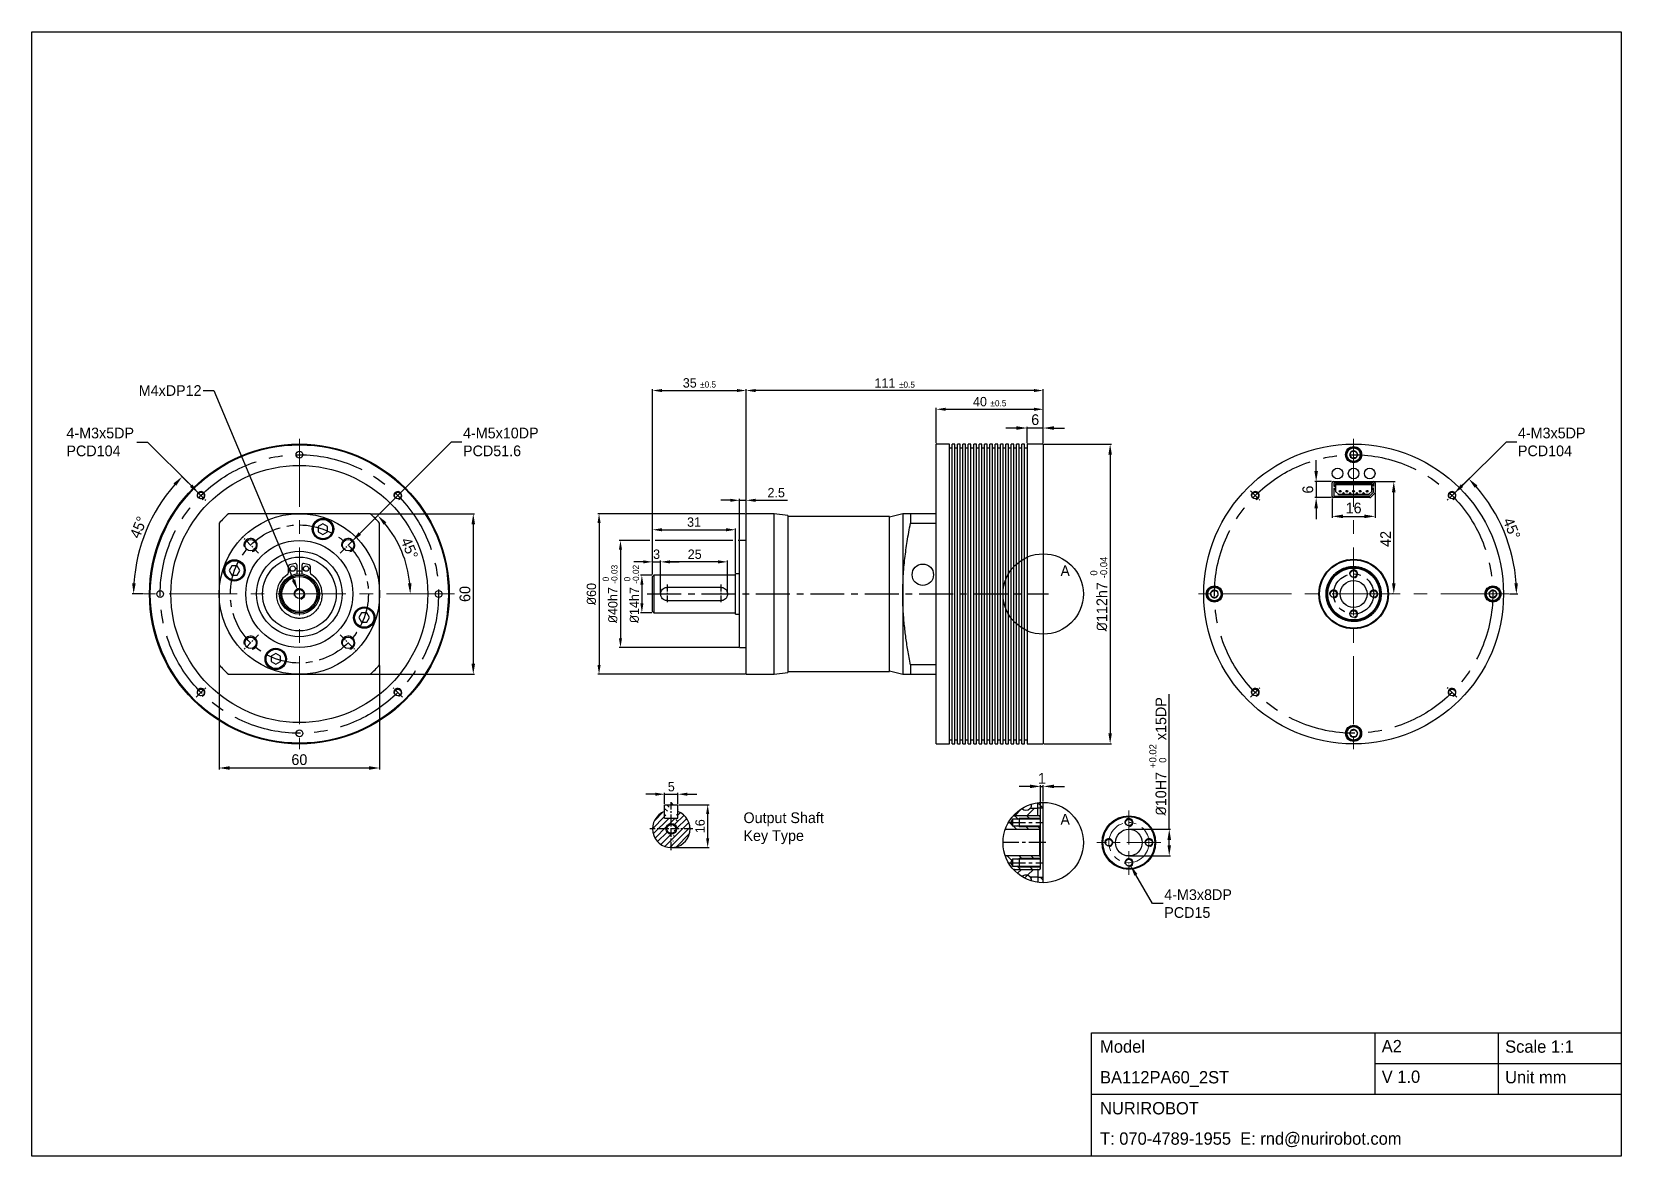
# Model space of a CAD drawing. Header units: millimetres. Extents: x 0 to 594, y 0 to 420.
import ezdxf

# ---------------------------------------------------------------- set-up
doc = ezdxf.new("R2010")
doc.units = ezdxf.units.MM
doc.header["$PDSIZE"] = -1
doc.linetypes.add('CENTERX2', pattern=[20.32, 12.7, -2.54, 2.54, -2.54])
doc.layers.add('외형선', color=7, linetype='Continuous', lineweight=25)
for name, color, linetype in [('중심선', 1, 'CENTERX2'), ('치수', 3, 'Continuous'), ('치수선', 3, 'Continuous')]:
    doc.layers.add(name, color=color, linetype=linetype)
doc.styles.add('누리로봇 문자스타일_20230829', font='GOTHIC.TTF')
doc.dimstyles.new('A2기본 치수스타일', dxfattribs={"dimtxt": 4, "dimasz": 4, "dimexe": 0.5, "dimexo": 0.3, "dimgap": 1, "dimtad": 1, "dimtoh": 1, "dimdec": 1, "dimzin": 12, "dimdsep": 46, "dimtxsty": '누리로봇 문자스타일_20230829', "dimcen": 0.09, "dimclrd": 3, "dimclre": 3, "dimclrt": 3, "dimadec": 0, "dimazin": 3, "dimtm": 1e-09, "dimtfac": 1, "dimtdec": 1, "dimtofl": 0, "dimtmove": 0, "dimatfit": 3, "dimfxl": 1, "dimfrac": 2, "dimarcsym": 0})
doc.dimstyles.new('A3기본 치수스타일', dxfattribs={"dimtxt": 4, "dimasz": 4, "dimexe": 0.5, "dimexo": 0.3, "dimgap": 1, "dimtad": 1, "dimtoh": 1, "dimdec": 1, "dimzin": 12, "dimdsep": 46, "dimtxsty": '누리로봇 문자스타일_20230829', "dimcen": 0.09, "dimclrd": 3, "dimclre": 3, "dimclrt": 3, "dimadec": 0, "dimazin": 3, "dimtm": 1e-09, "dimtfac": 1, "dimtdec": 1, "dimtofl": 0, "dimtmove": 0, "dimatfit": 3, "dimfxl": 1, "dimfrac": 2, "dimarcsym": 0})
doc.dimstyles.new('A3지시선 치수스타일', dxfattribs={"dimtxt": 4, "dimasz": 4, "dimexe": 0.5, "dimexo": 0.3, "dimgap": 0.396875, "dimtad": 0, "dimtih": 1, "dimtoh": 1, "dimdec": 1, "dimzin": 12, "dimdsep": 46, "dimtxsty": '누리로봇 문자스타일_20230829', "dimcen": 0.09, "dimclrd": 3, "dimclre": 3, "dimclrt": 3, "dimadec": 0, "dimazin": 3, "dimtm": 1e-09, "dimtfac": 1, "dimtdec": 1, "dimtofl": 0, "dimtmove": 0, "dimatfit": 3, "dimfxl": 1, "dimfrac": 2, "dimarcsym": 0})
doc.dimstyles.new('A3치수선 초과 치수스타일', dxfattribs={"dimtxt": 4, "dimasz": 4, "dimexe": 0.5, "dimexo": 0.3, "dimgap": 1, "dimtad": 1, "dimdec": 1, "dimzin": 12, "dimdsep": 46, "dimtxsty": '누리로봇 문자스타일_20230829', "dimcen": 0.09, "dimclrd": 3, "dimclre": 3, "dimclrt": 3, "dimadec": 0, "dimazin": 3, "dimtm": 1e-09, "dimtfac": 1, "dimtdec": 1, "dimtofl": 0, "dimtmove": 0, "dimatfit": 3, "dimfxl": 1, "dimfrac": 2, "dimarcsym": 0})

msp = doc.modelspace()

# ---------------------------------------------------------------- texts
at = {"color": 3, "ltscale": 0.5, "char_height": 4, "width": 33.3852, "attachment_point": 1, "style": '누리로봇 문자스타일_20230829'}
for insert in [(384.45, 220.7), (384.45, 127.83)]:
    msp.add_mtext('{\\fGulim|b0|i0|c129|p50;A}', dxfattribs=dict(at, insert=insert))
at = {"color": 3, "ltscale": 0.5, "insert": (265.97, 122.49), "char_height": 4, "attachment_point": 4, "style": '누리로봇 문자스타일_20230829'}
msp.add_mtext_dynamic_manual_height_columns('Output Shaft\\PKey Type', width=96.9919, gutter_width=7.94, heights=[21.82], dxfattribs=at)
at = {"lineweight": -3, "attachment_point": 1, "style": '누리로봇 문자스타일_20230829'}
for s, insert, char_height, width in [('Model', (399.25, 43.26), 4.603, 15.1906), ('A2', (504.5, 43.42), 4.603, 36.7069), ('{\\fCentury Gothic|b0|i0|c0|p34;Scale 1:1}', (550.62, 43.25), 4.6032, 75.5303), ('BA112PA60_2ST', (399.23, 31.8), 4.6032, 56.4459), ('V 1.0', (504.5, 31.99), 4.603, 36.7069), ('Unit mm', (550.62, 31.82), 4.603, 75.5303), ('NURIROBOT', (399.23, 20.22), 4.603, 57.1107), ('T: 070-4789-1955  E: rnd@nurirobot.com', (399.24, 8.89), 4.6032, 180.3472)]:
    msp.add_mtext(s, dxfattribs=dict(at, insert=insert, char_height=char_height, width=width))

# ---------------------------------------------------------------- blocks, each defined once
blk = doc.blocks.new('*U31')
at = {"layer": '중심선', "ltscale": 0.2}
blk.add_line((-2.97, -2.97), (2.97, 2.97), dxfattribs=at)
blk = doc.blocks.new('*U32')
at = {"color": 0, "linetype": 'ByBlock', "lineweight": -2}
for p, rotation in [((91.31, 234.98), 90.00000000000001), ((91.31, 198.49), 180), ((127.79, 198.49), 270.0000000000001)]:
    blk.add_blockref('*U31', p, dxfattribs=dict(at, rotation=rotation))
blk.add_blockref('*U31', (127.79, 234.98), dxfattribs=at)
blk = doc.blocks.new('*U33')
at = {"layer": '중심선', "ltscale": 0.3}
blk.add_line((1.77, 1.77), (-1.77, -1.77), dxfattribs=at)
blk = doc.blocks.new('*U34')
at = {"color": 0, "linetype": 'ByBlock', "lineweight": -2}
for p, rotation in [((81.04, 205.96), 90.00000000000001), ((81.04, 132.42), 180), ((154.58, 132.42), 270)]:
    blk.add_blockref('*U33', p, dxfattribs=dict(at, rotation=rotation))
blk.add_blockref('*U33', (154.58, 205.96), dxfattribs=at)
blk = doc.blocks.new('*D35')
at = {"color": 3}
for p, q in [((61.25, 248.75), (55.83, 254.17)), ((41.7, 210), (37.54, 210))]:
    blk.add_line(p, q, dxfattribs=at)
blk.add_arc((100, 210), 61.96, 138.69949, 176.30051, dxfattribs=at)
for points in [[(52.97, 251.35), (53.94, 250.44), (56.19, 253.81)], [(38.83, 213.98), (37.5, 214.02), (38.04, 210)]]:
    blk.add_solid(points, dxfattribs=at)
at = {"layer": 'Defpoints', "color": 0}
for p in [(61.46, 248.54), (65, 245), (46.34, 240.98), (42, 210), (158, 210)]:
    blk.add_point(p, dxfattribs=at)
at = {"color": 3, "insert": (39.89, 234.9), "char_height": 4, "attachment_point": 5, "rotation": 67.5, "style": '누리로봇 문자스타일_20230829'}
blk.add_mtext('45°', dxfattribs=at)
blk = doc.blocks.new('*D36')
at = {"layer": 'Defpoints', "color": 0}
for p in [(62.35, 247.65), (64.11, 245.89)]:
    blk.add_point(p, dxfattribs=at)
at = {"layer": '치수선', "color": 3, "lineweight": -2}
for p, q in [((39.23, 266.77), (43.23, 266.77)), ((43.23, 266.77), (59.52, 250.48))]:
    blk.add_line(p, q, dxfattribs=at)
at = {"layer": '치수선', "color": 3}
blk.add_solid([(59.99, 250.95), (59.05, 250.01), (62.35, 247.65)], dxfattribs=at)
at = {"layer": '치수선', "color": 3, "insert": (12.95, 266.77), "char_height": 4, "attachment_point": 4, "style": '누리로봇 문자스타일_20230829'}
blk.add_mtext('4-M3x5DP\\PPCD104', dxfattribs=at)
blk = doc.blocks.new('*D37')
at = {"layer": 'Defpoints', "color": 0}
for p in [(267, 286), (378, 266), (267, 240)]:
    blk.add_point(p, dxfattribs=at)
at = {"layer": '치수', "color": 3, "lineweight": -2}
for p, q in [((267, 240.3), (267, 286.5)), ((374.5, 286), (270.5, 286)), ((378, 266.3), (378, 286.5))]:
    blk.add_line(p, q, dxfattribs=at)
at = {"layer": '치수', "color": 3}
for points in [[(270.5, 286.58), (270.5, 285.42), (267, 286)], [(374.5, 286.58), (374.5, 285.42), (378, 286)]]:
    blk.add_solid(points, dxfattribs=at)
at = {"layer": '치수', "color": 3, "insert": (322.5, 288.78), "char_height": 3.5, "attachment_point": 5, "style": '누리로봇 문자스타일_20230829'}
blk.add_mtext('111 {\\H0.66x;%%P0.5}', dxfattribs=at)
blk = doc.blocks.new('*D38')
at = {"layer": 'Defpoints', "color": 0}
for p in [(267, 286), (267, 240), (232, 217)]:
    blk.add_point(p, dxfattribs=at)
at = {"layer": '치수', "color": 3, "lineweight": -2}
for p, q in [((232, 217.3), (232, 286.5)), ((235.5, 286), (263.5, 286)), ((267, 240.3), (267, 286.5))]:
    blk.add_line(p, q, dxfattribs=at)
at = {"layer": '치수', "color": 3}
for points in [[(235.5, 286.58), (235.5, 285.42), (232, 286)], [(263.5, 286.58), (263.5, 285.42), (267, 286)]]:
    blk.add_solid(points, dxfattribs=at)
at = {"layer": '치수', "color": 3, "insert": (249.5, 288.84), "char_height": 3.5, "attachment_point": 5, "style": '누리로봇 문자스타일_20230829'}
blk.add_mtext('35 {\\H0.65x;%%P0.5}', dxfattribs=at)
blk = doc.blocks.new('*D40')
at = {"layer": 'Defpoints', "color": 0}
for p in [(378, 266), (378, 154), (403, 154)]:
    blk.add_point(p, dxfattribs=at)
at = {"layer": '치수선', "color": 3, "lineweight": -2}
for p, q in [((378.3, 266), (403.5, 266)), ((403, 262), (403, 158)), ((378.3, 154), (403.5, 154))]:
    blk.add_line(p, q, dxfattribs=at)
at = {"layer": '치수선', "color": 3}
for points in [[(402.33, 262), (403.67, 262), (403, 266)], [(402.33, 158), (403.67, 158), (403, 154)]]:
    blk.add_solid(points, dxfattribs=at)
at = {"layer": '치수선', "color": 3, "insert": (398.74, 210), "char_height": 4, "attachment_point": 5, "rotation": 90, "style": '누리로봇 문자스타일_20230829'}
blk.add_mtext('{\\fISOCPEUR|b0|i0|c0|p34;%%C}112h7 {\\H0.66x;\\S 0^ -0.04;}', dxfattribs=at)
blk = doc.blocks.new('*D39')
at = {"layer": 'Defpoints', "color": 0}
for p in [(372, 272), (372, 266), (378, 266)]:
    blk.add_point(p, dxfattribs=at)
at = {"layer": '치수선', "color": 3, "lineweight": -2}
for p, q in [((368, 272), (364, 272)), ((372, 266.3), (372, 272.5)), ((378, 272), (372, 272)), ((378, 266.3), (378, 272.5)), ((382, 272), (386, 272))]:
    blk.add_line(p, q, dxfattribs=at)
at = {"layer": '치수선', "color": 3}
for points in [[(368, 272.67), (368, 271.33), (372, 272)], [(382, 272.67), (382, 271.33), (378, 272)]]:
    blk.add_solid(points, dxfattribs=at)
at = {"layer": '치수선', "color": 3, "insert": (375, 275.1), "char_height": 4, "attachment_point": 5, "style": '누리로봇 문자스타일_20230829'}
blk.add_mtext('6', dxfattribs=at)
blk = doc.blocks.new('*D45')
at = {"layer": 'Defpoints', "color": 0}
for p in [(501.5, 252), (509, 252), (509, 210)]:
    blk.add_point(p, dxfattribs=at)
at = {"layer": '치수선', "color": 3, "lineweight": -2}
for p, q in [((501.8, 252), (509.5, 252)), ((509, 214), (509, 248)), ((508.7, 210), (508.5, 210))]:
    blk.add_line(p, q, dxfattribs=at)
at = {"layer": '치수선', "color": 3}
for points in [[(508.33, 248), (509.67, 248), (509, 252)], [(508.33, 214), (509.67, 214), (509, 210)]]:
    blk.add_solid(points, dxfattribs=at)
at = {"layer": '치수선', "color": 3, "insert": (505.95, 230.58), "char_height": 4, "attachment_point": 5, "rotation": 90, "style": '누리로봇 문자스타일_20230829'}
blk.add_mtext('42', dxfattribs=at)
blk = doc.blocks.new('*D46')
at = {"layer": 'Defpoints', "color": 0}
for p in [(486, 252), (480, 246), (486, 246)]:
    blk.add_point(p, dxfattribs=at)
at = {"layer": '치수선', "color": 3, "lineweight": -2}
for p, q in [((480, 256), (480, 260)), ((485.7, 252), (479.5, 252)), ((480, 252), (480, 246)), ((485.7, 246), (479.5, 246)), ((480, 242), (480, 238))]:
    blk.add_line(p, q, dxfattribs=at)
at = {"layer": '치수선', "color": 3}
for points in [[(479.33, 256), (480.67, 256), (480, 252)], [(479.33, 242), (480.67, 242), (480, 246)]]:
    blk.add_solid(points, dxfattribs=at)
at = {"layer": '치수선', "color": 3, "insert": (476.9, 249), "char_height": 4, "attachment_point": 5, "rotation": 90, "style": '누리로봇 문자스타일_20230829'}
blk.add_mtext('6', dxfattribs=at)
blk = doc.blocks.new('*D47')
at = {"layer": 'Defpoints', "color": 0}
for p in [(486, 246), (502, 248), (502, 239)]:
    blk.add_point(p, dxfattribs=at)
at = {"layer": '치수선', "color": 3, "lineweight": -2}
for p, q in [((486, 245.7), (486, 238.5)), ((502, 247.7), (502, 238.5)), ((490, 239), (498, 239))]:
    blk.add_line(p, q, dxfattribs=at)
at = {"layer": '치수선', "color": 3}
for points in [[(490, 239.67), (490, 238.33), (486, 239)], [(498, 239.67), (498, 238.33), (502, 239)]]:
    blk.add_solid(points, dxfattribs=at)
at = {"layer": '치수선', "color": 3, "insert": (494, 242.1), "char_height": 4, "attachment_point": 5, "style": '누리로봇 문자스타일_20230829'}
blk.add_mtext('16', dxfattribs=at)
blk = doc.blocks.new('*U41')
at = {"layer": '외형선'}
for radius in [3, 2.75, 2.5]:
    blk.add_circle((0, 0), radius, dxfattribs=at)
for start, end in [(129.25691, 189.25691), (69.25691, 129.25691), (9.25691, 69.25691), (309.25691, 9.25691), (189.25691, 249.25691), (249.25691, 309.25691)]:
    blk.add_arc((0, 0), 1.44, start, end, dxfattribs=at)
for points, knots in [([(-1.42, -0.23), (-1.33, 0.01), (-1.16, 0.46), (-0.99, 0.91), (-0.91, 1.12)], [0, 0, 0, 0, 0.534624, 1, 1, 1, 1]), ([(-0.91, 1.12), (-0.66, 1.16), (-0.18, 1.24), (0.29, 1.31), (0.51, 1.35)], [0, 0, 0, 0, 0.534625, 1, 1, 1, 1]), ([(0.51, 1.35), (0.62, 1.22), (0.88, 0.89), (1.2, 0.51), (1.39, 0.28), (1.42, 0.23)], [0, 0, 0, 0, 0.366241, 0.87108, 1, 1, 1, 1]), ([(1.42, 0.23), (1.33, -0.01), (1.16, -0.46), (0.99, -0.91), (0.91, -1.12)], [0, 0, 0, 0, 0.534624, 1, 1, 1, 1]), ([(-0.51, -1.35), (-0.55, -1.3), (-0.74, -1.07), (-1.05, -0.69), (-1.31, -0.37), (-1.42, -0.23)], [0, 0, 0, 0, 0.12892, 0.633759, 1, 1, 1, 1]), ([(0.91, -1.12), (0.66, -1.16), (0.18, -1.24), (-0.29, -1.31), (-0.51, -1.35)], [0, 0, 0, 0, 0.534625, 1, 1, 1, 1])]:
    blk.add_open_spline(points, degree=3, knots=knots, dxfattribs=at)
blk = doc.blocks.new('*U42')
at = {"color": 0, "linetype": 'ByBlock', "lineweight": -2}
blk.add_blockref('*U41', (364.89, 221.24), dxfattribs=at)
for p, rotation in [((312.84, 169.19), 90), ((416.94, 169.19), 270), ((364.89, 117.14), 180)]:
    blk.add_blockref('*U41', p, dxfattribs=dict(at, rotation=rotation))
blk = doc.blocks.new('*U43')
at = {"layer": '중심선', "ltscale": 0.3}
blk.add_line((1.77, 1.77), (-1.77, -1.77), dxfattribs=at)
blk = doc.blocks.new('*U44')
at = {"color": 0, "linetype": 'ByBlock', "lineweight": -2}
for p, rotation in [((81.04, 205.96), 90.00000000000001), ((81.04, 132.42), 180), ((154.58, 132.42), 270)]:
    blk.add_blockref('*U43', p, dxfattribs=dict(at, rotation=rotation))
blk.add_blockref('*U43', (154.58, 205.96), dxfattribs=at)
blk = doc.blocks.new('*D48')
at = {"layer": 'Defpoints', "color": 0}
for p in [(529.88, 245.89), (531.66, 247.65)]:
    blk.add_point(p, dxfattribs=at)
at = {"layer": '치수선', "color": 3, "lineweight": -2}
for p, q in [((551.01, 266.77), (534.5, 250.46)), ((555.01, 266.77), (551.01, 266.77)), ((530.68, 246.77), (530.86, 246.77)), ((530.77, 246.68), (530.77, 246.86))]:
    blk.add_line(p, q, dxfattribs=at)
at = {"layer": '치수선', "color": 3}
blk.add_solid([(534.04, 250.93), (534.97, 249.99), (531.66, 247.65)], dxfattribs=at)
at = {"layer": '치수선', "color": 3, "insert": (555.4, 266.77), "char_height": 4, "attachment_point": 4, "style": '누리로봇 문자스타일_20230829'}
blk.add_mtext('4-M3x5DP\\PPCD104', dxfattribs=at)
blk = doc.blocks.new('*D49')
at = {"color": 3}
for p, q in [((532.75, 248.75), (537.38, 253.38)), ((552.3, 210), (555.35, 210))]:
    blk.add_line(p, q, dxfattribs=at)
blk.add_arc((494, 210), 60.85, 3.76677, 41.23323, dxfattribs=at)
for points in [[(539.28, 249.65), (540.25, 250.57), (537.03, 253.03)], [(555.39, 214.02), (554.06, 213.98), (554.85, 210)]]:
    blk.add_solid(points, dxfattribs=at)
at = {"layer": 'Defpoints', "color": 0}
for p in [(529, 245), (532.54, 248.54), (552.78, 225.75), (436, 210), (552, 210)]:
    blk.add_point(p, dxfattribs=at)
at = {"color": 3, "insert": (553.09, 234.47), "char_height": 4, "attachment_point": 5, "rotation": 292.5, "style": '누리로봇 문자스타일_20230829'}
blk.add_mtext('45°', dxfattribs=at)
blk = doc.blocks.new('*D50')
at = {"layer": 'Defpoints', "color": 0}
for p in [(70, 183.54), (130, 183.54), (70, 145)]:
    blk.add_point(p, dxfattribs=at)
at = {"layer": '치수', "color": 3, "lineweight": -2}
for p, q in [((70, 183.24), (70, 144.5)), ((130, 183.24), (130, 144.5)), ((126, 145), (74, 145))]:
    blk.add_line(p, q, dxfattribs=at)
at = {"layer": '치수', "color": 3}
for points in [[(74, 145.67), (74, 144.33), (70, 145)], [(126, 145.67), (126, 144.33), (130, 145)]]:
    blk.add_solid(points, dxfattribs=at)
at = {"layer": '치수', "color": 3, "insert": (100, 148.1), "char_height": 4, "attachment_point": 5, "style": '누리로봇 문자스타일_20230829'}
blk.add_mtext('60', dxfattribs=at)
blk = doc.blocks.new('*D51')
at = {"layer": 'Defpoints', "color": 0}
for p in [(126.46, 240), (126.46, 180), (165, 180)]:
    blk.add_point(p, dxfattribs=at)
at = {"layer": '치수', "color": 3, "lineweight": -2}
for p, q in [((126.76, 240), (165.5, 240)), ((165, 236), (165, 184)), ((126.76, 180), (165.5, 180))]:
    blk.add_line(p, q, dxfattribs=at)
at = {"layer": '치수', "color": 3}
for points in [[(164.33, 236), (165.67, 236), (165, 240)], [(164.33, 184), (165.67, 184), (165, 180)]]:
    blk.add_solid(points, dxfattribs=at)
at = {"layer": '치수', "color": 3, "insert": (161.9, 210), "char_height": 4, "attachment_point": 5, "rotation": 90, "style": '누리로봇 문자스타일_20230829'}
blk.add_mtext('60', dxfattribs=at)
blk = doc.blocks.new('*D52')
at = {"layer": 'Defpoints', "color": 0}
for p in [(378, 279), (338, 266), (378, 266)]:
    blk.add_point(p, dxfattribs=at)
at = {"layer": '치수', "color": 3, "lineweight": -2}
for p, q in [((338, 266.3), (338, 279.5)), ((378, 266.3), (378, 279.5)), ((341.5, 279), (374.5, 279))]:
    blk.add_line(p, q, dxfattribs=at)
at = {"layer": '치수', "color": 3}
for points in [[(341.5, 279.58), (341.5, 278.42), (338, 279)], [(374.5, 279.58), (374.5, 278.42), (378, 279)]]:
    blk.add_solid(points, dxfattribs=at)
at = {"layer": '치수', "color": 3, "insert": (358, 281.84), "char_height": 3.5, "attachment_point": 5, "style": '누리로봇 문자스타일_20230829'}
blk.add_mtext('40 {\\H0.66x;%%P0.5}', dxfattribs=at)
blk = doc.blocks.new('*D53')
at = {"layer": 'Defpoints', "color": 0}
for p in [(378, 138.14), (378, 132.14), (377, 126.84)]:
    blk.add_point(p, dxfattribs=at)
at = {"layer": '치수선', "color": 3, "lineweight": -2}
for p, q in [((373, 138.14), (369, 138.14)), ((377, 127.14), (377, 138.64)), ((377, 138.14), (378, 138.14)), ((378, 132.44), (378, 138.64)), ((382, 138.14), (386, 138.14))]:
    blk.add_line(p, q, dxfattribs=at)
at = {"layer": '치수선', "color": 3}
for points in [[(373, 138.8), (373, 137.47), (377, 138.14)], [(382, 138.8), (382, 137.47), (378, 138.14)]]:
    blk.add_solid(points, dxfattribs=at)
at = {"layer": '치수선', "color": 3, "insert": (377.5, 141.14), "char_height": 4, "attachment_point": 5, "style": '누리로봇 문자스타일_20230829'}
blk.add_mtext('1', dxfattribs=at)
blk = doc.blocks.new('*D56')
at = {"layer": 'Defpoints', "color": 0}
for p in [(116.76, 226.76), (119.73, 229.73)]:
    blk.add_point(p, dxfattribs=at)
at = {"layer": '치수선', "color": 3, "lineweight": -2}
for p, q in [((156.77, 266.77), (122.56, 232.56)), ((160.77, 266.77), (156.77, 266.77))]:
    blk.add_line(p, q, dxfattribs=at)
at = {"layer": '치수선', "color": 3}
blk.add_solid([(122.09, 233.03), (123.03, 232.09), (119.73, 229.73)], dxfattribs=at)
at = {"layer": '치수선', "color": 3, "insert": (161.17, 266.77), "char_height": 4, "attachment_point": 4, "style": '누리로봇 문자스타일_20230829'}
blk.add_mtext('4-M5x10DP\\PPCD51.6', dxfattribs=at)
blk = doc.blocks.new('*D57')
at = {"layer": 'Defpoints', "color": 0}
for p in [(99.36, 211.52), (100.64, 208.48)]:
    blk.add_point(p, dxfattribs=at)
at = {"layer": '치수선', "color": 3, "lineweight": -2}
for p, q in [((64.09, 286), (68.09, 286)), ((68.09, 286), (97.81, 215.21))]:
    blk.add_line(p, q, dxfattribs=at)
at = {"layer": '치수선', "color": 3}
blk.add_solid([(98.43, 215.47), (97.2, 214.95), (99.36, 211.52)], dxfattribs=at)
at = {"layer": '치수선', "color": 3, "insert": (51.7, 286), "char_height": 4, "attachment_point": 5, "style": '누리로봇 문자스타일_20230829'}
blk.add_mtext('M4xDP12', dxfattribs=at)
blk = doc.blocks.new('*D58')
at = {"layer": 'Defpoints', "color": 0}
for p in [(236.5, 131.27), (241.5, 135.21), (241.5, 131.27)]:
    blk.add_point(p, dxfattribs=at)
at = {"layer": '치수선', "color": 3, "lineweight": -2}
for p, q in [((233, 135.21), (229.5, 135.21)), ((236.5, 131.57), (236.5, 135.71)), ((236.5, 135.21), (241.5, 135.21)), ((241.5, 131.57), (241.5, 135.71)), ((245, 135.21), (248.5, 135.21))]:
    blk.add_line(p, q, dxfattribs=at)
at = {"layer": '치수선', "color": 3}
for points in [[(233, 135.8), (233, 134.63), (236.5, 135.21)], [(245, 135.8), (245, 134.63), (241.5, 135.21)]]:
    blk.add_solid(points, dxfattribs=at)
at = {"layer": '치수선', "color": 3, "insert": (239, 138.01), "char_height": 3.5, "attachment_point": 5, "style": '누리로봇 문자스타일_20230829'}
blk.add_mtext('5', dxfattribs=at)
blk = doc.blocks.new('*D59')
at = {"layer": 'Defpoints', "color": 0}
for p in [(241.5, 131.27), (252.59, 131.27), (239, 115.27)]:
    blk.add_point(p, dxfattribs=at)
at = {"layer": '치수선', "color": 3, "lineweight": -2}
for p, q in [((241.8, 131.27), (253.09, 131.27)), ((252.59, 118.77), (252.59, 127.77)), ((239.3, 115.27), (253.09, 115.27))]:
    blk.add_line(p, q, dxfattribs=at)
at = {"layer": '치수선', "color": 3}
for points in [[(252, 127.77), (253.17, 127.77), (252.59, 131.27)], [(252, 118.77), (253.17, 118.77), (252.59, 115.27)]]:
    blk.add_solid(points, dxfattribs=at)
at = {"layer": '치수선', "color": 3, "insert": (249.75, 123.27), "char_height": 3.5, "attachment_point": 5, "rotation": 90, "style": '누리로봇 문자스타일_20230829'}
blk.add_mtext('16', dxfattribs=at)
blk = doc.blocks.new('*D62')
at = {"layer": 'Defpoints', "color": 0}
for p in [(232, 217), (228, 203), (232, 203)]:
    blk.add_point(p, dxfattribs=at)
at = {"layer": '치수선', "color": 3, "lineweight": -2}
for p, q in [((231.7, 217), (227.5, 217)), ((228, 213.5), (228, 206.5)), ((231.7, 203), (227.5, 203))]:
    blk.add_line(p, q, dxfattribs=at)
at = {"layer": '치수선', "color": 3}
for points in [[(227.42, 213.5), (228.58, 213.5), (228, 217)], [(227.42, 206.5), (228.58, 206.5), (228, 203)]]:
    blk.add_solid(points, dxfattribs=at)
at = {"layer": '치수선', "color": 3, "insert": (224.14, 210), "char_height": 3.5, "attachment_point": 5, "rotation": 90, "style": '누리로봇 문자스타일_20230829'}
blk.add_mtext('{\\fISOCPEUR|b0|i0|c0|p34;%%C}14h7 {\\H0.66x;\\S 0^ -0.02;}', dxfattribs=at)
blk = doc.blocks.new('*D63')
at = {"layer": 'Defpoints', "color": 0}
for p in [(264.5, 230), (220, 190), (264.5, 190)]:
    blk.add_point(p, dxfattribs=at)
at = {"layer": '치수선', "color": 3, "lineweight": -2}
for p, q in [((231, 230), (219.5, 230)), ((220, 226.5), (220, 193.5)), ((262, 230), (233, 230)), ((264.2, 230), (264, 230)), ((264.2, 190), (219.5, 190))]:
    blk.add_line(p, q, dxfattribs=at)
at = {"layer": '치수선', "color": 3}
for points in [[(219.42, 226.5), (220.58, 226.5), (220, 230)], [(219.42, 193.5), (220.58, 193.5), (220, 190)]]:
    blk.add_solid(points, dxfattribs=at)
at = {"layer": '치수선', "color": 3, "insert": (216.14, 210), "char_height": 3.5, "attachment_point": 5, "rotation": 90, "style": '누리로봇 문자스타일_20230829'}
blk.add_mtext('{\\fISOCPEUR|b0|i0|c0|p34;%%C}40h7 {\\H0.66x;\\S 0^ -0.03;}', dxfattribs=at)
blk = doc.blocks.new('*D64')
at = {"layer": 'Defpoints', "color": 0}
for p in [(267, 240), (212, 180), (267, 180)]:
    blk.add_point(p, dxfattribs=at)
at = {"layer": '치수선', "color": 3, "lineweight": -2}
for p, q in [((266.7, 240), (211.5, 240)), ((212, 236.5), (212, 183.5)), ((266.7, 180), (211.5, 180))]:
    blk.add_line(p, q, dxfattribs=at)
at = {"layer": '치수선', "color": 3}
for points in [[(211.42, 236.5), (212.58, 236.5), (212, 240)], [(211.42, 183.5), (212.58, 183.5), (212, 180)]]:
    blk.add_solid(points, dxfattribs=at)
at = {"layer": '치수선', "color": 3, "insert": (209.16, 210), "char_height": 3.5, "attachment_point": 5, "rotation": 90, "style": '누리로봇 문자스타일_20230829'}
blk.add_mtext('{\\fISOCPEUR|b0|i0|c0|p34;%%C}60', dxfattribs=at)
blk = doc.blocks.new('*D60')
at = {"layer": 'Defpoints', "color": 0}
for p in [(235, 222), (235, 210), (260, 210)]:
    blk.add_point(p, dxfattribs=at)
at = {"layer": '치수', "color": 3, "lineweight": -2}
for p, q in [((235, 210.3), (235, 222.5)), ((256.5, 222), (238.5, 222)), ((260, 210.3), (260, 222.5))]:
    blk.add_line(p, q, dxfattribs=at)
at = {"layer": '치수', "color": 3}
for points in [[(238.5, 222.58), (238.5, 221.42), (235, 222)], [(256.5, 222.58), (256.5, 221.42), (260, 222)]]:
    blk.add_solid(points, dxfattribs=at)
at = {"layer": '치수', "color": 3, "insert": (247.75, 224.84), "char_height": 3.5, "attachment_point": 5, "style": '누리로봇 문자스타일_20230829'}
blk.add_mtext('25', dxfattribs=at)
blk = doc.blocks.new('*D65')
at = {"layer": 'Defpoints', "color": 0}
for p in [(263, 234), (232, 217), (263, 217.5)]:
    blk.add_point(p, dxfattribs=at)
at = {"layer": '치수', "color": 3, "lineweight": -2}
for p, q in [((232, 217.3), (232, 234.5)), ((235.5, 234), (259.5, 234)), ((263, 217.8), (263, 234.5))]:
    blk.add_line(p, q, dxfattribs=at)
at = {"layer": '치수', "color": 3}
for points in [[(235.5, 234.58), (235.5, 233.42), (232, 234)], [(259.5, 234.58), (259.5, 233.42), (263, 234)]]:
    blk.add_solid(points, dxfattribs=at)
at = {"layer": '치수', "color": 3, "insert": (247.5, 236.84), "char_height": 3.5, "attachment_point": 5, "style": '누리로봇 문자스타일_20230829'}
blk.add_mtext('31', dxfattribs=at)
blk = doc.blocks.new('*D61')
at = {"layer": 'Defpoints', "color": 0}
for p in [(232, 221), (235, 222), (235, 210)]:
    blk.add_point(p, dxfattribs=at)
at = {"layer": '치수', "color": 3, "lineweight": -2}
for p, q in [((228.5, 222), (225, 222)), ((232, 221.3), (232, 222.5)), ((232, 222), (235, 222)), ((235, 210.3), (235, 222.5)), ((238.5, 222), (242, 222))]:
    blk.add_line(p, q, dxfattribs=at)
at = {"layer": '치수', "color": 3}
for points in [[(228.5, 222.58), (228.5, 221.42), (232, 222)], [(238.5, 222.58), (238.5, 221.42), (235, 222)]]:
    blk.add_solid(points, dxfattribs=at)
at = {"layer": '치수', "color": 3, "insert": (233.5, 224.84), "char_height": 3.5, "attachment_point": 5, "style": '누리로봇 문자스타일_20230829'}
blk.add_mtext('3', dxfattribs=at)
blk = doc.blocks.new('*D66')
at = {"layer": 'Defpoints', "color": 0}
for p in [(410, 122.14), (410, 112.14), (425.09, 112.14)]:
    blk.add_point(p, dxfattribs=at)
at = {"layer": '치수선', "color": 3, "lineweight": -2}
for p, q in [((425.09, 122.14), (425.09, 172.59)), ((410.3, 122.14), (425.59, 122.14)), ((425.09, 116.14), (425.09, 118.14)), ((410.3, 112.14), (425.59, 112.14))]:
    blk.add_line(p, q, dxfattribs=at)
at = {"layer": '치수선', "color": 3}
for points in [[(424.43, 118.14), (425.76, 118.14), (425.09, 122.14)], [(424.43, 116.14), (425.76, 116.14), (425.09, 112.14)]]:
    blk.add_solid(points, dxfattribs=at)
at = {"layer": '치수선', "color": 3, "insert": (420.83, 149.36), "char_height": 4, "attachment_point": 5, "rotation": 90, "style": '누리로봇 문자스타일_20230829'}
blk.add_mtext('{\\fISOCPEUR|b0|i0|c0|p34;%%C}10H7 {\\H0.66x;\\S+0.02^   0;} x15DP', dxfattribs=at)
blk = doc.blocks.new('*D67')
at = {"layer": 'Defpoints', "color": 0}
for p in [(409.37, 110.72), (410.62, 108.56)]:
    blk.add_point(p, dxfattribs=at)
at = {"layer": '치수선', "color": 3, "lineweight": -2}
for p, q in [((409.91, 109.64), (410.09, 109.64)), ((410, 109.55), (410, 109.73)), ((418.84, 94.33), (412.62, 105.09)), ((422.84, 94.33), (418.84, 94.33))]:
    blk.add_line(p, q, dxfattribs=at)
at = {"layer": '치수선', "color": 3}
blk.add_solid([(413.2, 105.42), (412.05, 104.76), (410.62, 108.56)], dxfattribs=at)
at = {"layer": '치수선', "color": 3, "insert": (423.23, 94.33), "char_height": 4, "attachment_point": 4, "style": '누리로봇 문자스타일_20230829'}
blk.add_mtext('4-M3x8DP\\PPCD15', dxfattribs=at)
blk = doc.blocks.new('*D68')
at = {"color": 3}
blk.add_line((121.43, 231.43), (129.66, 239.66), dxfattribs=at)
blk.add_arc((100, 210), 41.45, 5.53138, 39.46862, dxfattribs=at)
for points in [[(131.5, 235.9), (132.49, 236.8), (129.31, 239.31)], [(141.92, 214.03), (140.59, 213.96), (141.45, 210)]]:
    blk.add_solid(points, dxfattribs=at)
at = {"layer": 'Defpoints', "color": 0}
for p in [(121.21, 231.21), (115.27, 225.27), (140.04, 220.73), (42, 210), (158, 210)]:
    blk.add_point(p, dxfattribs=at)
at = {"color": 3, "insert": (141.16, 227.05), "char_height": 4, "attachment_point": 5, "rotation": 292.5, "style": '누리로봇 문자스타일_20230829'}
blk.add_mtext('45°', dxfattribs=at)
blk = doc.blocks.new('*D72')
at = {"layer": 'Defpoints', "color": 0}
for p in [(267, 245), (267, 240), (264.5, 230)]:
    blk.add_point(p, dxfattribs=at)
at = {"layer": '치수', "color": 3, "lineweight": -2}
for p, q in [((261, 245), (257.5, 245)), ((264.5, 230.3), (264.5, 245.5)), ((264.5, 245), (267, 245)), ((267, 240.3), (267, 245.5)), ((270.5, 245), (282.39, 245))]:
    blk.add_line(p, q, dxfattribs=at)
at = {"layer": '치수', "color": 3}
for points in [[(261, 245.58), (261, 244.42), (264.5, 245)], [(270.5, 245.58), (270.5, 244.42), (267, 245)]]:
    blk.add_solid(points, dxfattribs=at)
at = {"layer": '치수', "color": 3, "insert": (278.2, 247.84), "char_height": 3.5, "attachment_point": 5, "style": '누리로봇 문자스타일_20230829'}
blk.add_mtext('2.5', dxfattribs=at)

# ---------------------------------------------------------------- dimensions: what is measured, and where the dimension line sits
for base, line1, line2, picture, middle in [((46.34, 240.98), ((158, 210), (42, 210)), ((61.46, 248.54), (65, 245)), '*D35', (39.89, 234.9)), ((552.78, 225.75), ((532.54, 248.54), (529, 245)), ((552, 210), (436, 210)), '*D49', (553.09, 234.47)), ((140.04, 220.73), ((115.27, 225.27), (121.21, 231.21)), ((158, 210), (42, 210)), '*D68', (141.16, 227.05))]:
    dim = msp.add_angular_dim_2l(base=base, line1=line1, line2=line2, dimstyle='A3기본 치수스타일', override={"dimdec": 0, "dimadec": 0, "dimazin": 3})
    dim.commit()
    dim.dimension.update_dxf_attribs({"geometry": picture, "text_midpoint": middle})
at = {"layer": '치수'}
for base, p1, p2, text, dimstyle, picture, middle in [((267, 286), (232, 217), (267, 240), '<> {\\H0.65x;%%P0.5}', 'A3기본 치수스타일', '*D38', (249.5, 288.84)), ((267, 286), (378, 266), (267, 240), '<> {\\H0.66x;%%P0.5}', 'A2기본 치수스타일', '*D37', (322.5, 288.78)), ((378, 279), (338, 266), (378, 266), '<> {\\H0.66x;%%P0.5}', 'A2기본 치수스타일', '*D52', (358, 281.84))]:
    dim = msp.add_linear_dim(base=base, p1=p1, p2=p2, text=text, dimstyle=dimstyle, override={"dimtxt": 3.5, "dimasz": 3.5}, dxfattribs=at)
    dim.commit()
    dim.dimension.update_dxf_attribs({"geometry": picture, "text_midpoint": middle})
for base, p1, p2, override, picture, middle in [((267, 245), (264.5, 230), (267, 240), {"dimtxt": 3.5, "dimasz": 3.5, "dimtofl": 1}, '*D72', (278.2, 247.84)), ((263, 234), (232, 217), (263, 217.5), {"dimtxt": 3.5, "dimasz": 3.5}, '*D65', (247.5, 236.84))]:
    dim = msp.add_linear_dim(base=base, p1=p1, p2=p2, dimstyle='A3기본 치수스타일', override=override, dxfattribs=at)
    dim.commit()
    dim.dimension.update_dxf_attribs({"geometry": picture, "text_midpoint": middle})
dim = msp.add_linear_dim(base=(165, 180), p1=(126.46, 240), p2=(126.46, 180), angle=90, dimstyle='A2기본 치수스타일', override={"dimtxt": 4, "dimasz": 4}, dxfattribs=at)
dim.commit()
dim.dimension.update_dxf_attribs({"geometry": '*D51', "text_midpoint": (165, 210), "dimtype": 160})
for base, p1, p2, dimstyle, override, picture, middle in [((235, 222), (232, 221), (235, 210), 'A3기본 치수스타일', {"dimtxt": 3.5, "dimasz": 3.5, "dimtofl": 1}, '*D61', (233.5, 222)), ((235, 222), (260, 210), (235, 210), 'A3기본 치수스타일', {"dimtxt": 3.5, "dimasz": 3.5, "dimtofl": 1}, '*D60', (247.75, 222)), ((70, 145), (130, 183.54), (70, 183.54), 'A2기본 치수스타일', {"dimtxt": 4, "dimasz": 4}, '*D50', (100, 145))]:
    dim = msp.add_linear_dim(base=base, p1=p1, p2=p2, dimstyle=dimstyle, override=override, dxfattribs=at)
    dim.commit()
    dim.dimension.update_dxf_attribs({"geometry": picture, "text_midpoint": middle, "dimtype": 160})
at = {"layer": '치수선'}
for p1, p2, text, picture, middle in [((100.64, 208.48), (99.36, 211.52), 'M4xDP12', '*D57', (51.7, 286)), ((64.11, 245.89), (62.35, 247.65), '4-M3x5DP\\PPCD104', '*D36', (25.89, 266.77)), ((116.76, 226.76), (119.73, 229.73), '4-M5x10DP\\PPCD51.6', '*D56', (175.65, 266.77))]:
    dim = msp.add_diameter_dim_2p(p1=p1, p2=p2, text=text, dimstyle='A3지시선 치수스타일', override={"dimcen": 0}, dxfattribs=at)
    dim.commit()
    dim.dimension.update_dxf_attribs({"geometry": picture, "text_midpoint": middle, "dimtype": 163})
for base, p1, p2, dimstyle, override, picture, middle in [((372, 272), (378, 266), (372, 266), 'A2기본 치수스타일', {"dimtofl": 1}, '*D39', (375, 275.1)), ((241.5, 135.21), (236.5, 131.27), (241.5, 131.27), 'A3기본 치수스타일', {"dimtxt": 3.5, "dimasz": 3.5, "dimtofl": 1}, '*D58', (239, 138.01))]:
    dim = msp.add_linear_dim(base=base, p1=p1, p2=p2, dimstyle=dimstyle, override=override, dxfattribs=at)
    dim.commit()
    dim.dimension.update_dxf_attribs({"geometry": picture, "text_midpoint": middle})
for p1, p2, text, picture, middle in [((529.88, 245.89), (531.66, 247.65), '4-M3x5DP\\PPCD104', '*D48', (568.35, 266.77)), ((409.37, 110.72), (410.62, 108.56), '4-M3x8DP\\PPCD15', '*D67', (436.18, 94.33))]:
    dim = msp.add_diameter_dim_2p(p1=p1, p2=p2, text=text, dimstyle='A3지시선 치수스타일', dxfattribs=at)
    dim.commit()
    dim.dimension.update_dxf_attribs({"geometry": picture, "text_midpoint": middle, "dimtype": 163})
for base, p1, p2, text, dimstyle, picture, middle in [((403, 154), (378, 266), (378, 154), '{\\fISOCPEUR|b0|i0|c0|p34;%%C}<>h7 {\\H0.66x;\\S 0^ -0.04;}', 'A2기본 치수스타일', '*D40', (403, 210)), ((425.09, 112.14), (410, 122.14), (410, 112.14), '{\\fISOCPEUR|b0|i0|c0|p34;%%C}<>H7 {\\H0.66x;\\S+0.02^   0;} x15DP', 'A3치수선 초과 치수스타일', '*D66', (425.09, 149.36))]:
    dim = msp.add_linear_dim(base=base, p1=p1, p2=p2, angle=90, text=text, dimstyle=dimstyle, dxfattribs=at)
    dim.commit()
    dim.dimension.update_dxf_attribs({"geometry": picture, "text_midpoint": middle, "dimtype": 160})
for base, p1, p2, dimstyle, override, picture, middle in [((480, 246), (486, 252), (486, 246), 'A3기본 치수스타일', {"dimtxt": 4, "dimasz": 4, "dimtofl": 1}, '*D46', (480, 249)), ((509, 252), (509, 210), (501.5, 252), 'A3기본 치수스타일', {"dimtxt": 4, "dimasz": 4}, '*D45', (509, 230.58)), ((252.59, 131.27), (239, 115.27), (241.5, 131.27), 'A3치수선 초과 치수스타일', {"dimtxt": 3.5, "dimasz": 3.5, "dimtofl": 1}, '*D59', (252.59, 123.27))]:
    dim = msp.add_linear_dim(base=base, p1=p1, p2=p2, angle=90, dimstyle=dimstyle, override=override, dxfattribs=at)
    dim.commit()
    dim.dimension.update_dxf_attribs({"geometry": picture, "text_midpoint": middle, "dimtype": 160})
for base, p1, p2, override, picture, middle in [((502, 239), (486, 246), (502, 248), {"dimtxt": 4, "dimasz": 4}, '*D47', (494, 239)), ((378, 138.14), (377, 126.84), (378, 132.14), {"dimtxt": 4, "dimasz": 4, "dimtofl": 1}, '*D53', (377.5, 138.14))]:
    dim = msp.add_linear_dim(base=base, p1=p1, p2=p2, dimstyle='A3기본 치수스타일', override=override, dxfattribs=at)
    dim.commit()
    dim.dimension.update_dxf_attribs({"geometry": picture, "text_midpoint": middle, "dimtype": 160})
for base, p1, p2, text, picture, middle in [((212, 180), (267, 240), (267, 180), '{\\fISOCPEUR|b0|i0|c0|p34;%%C}<>', '*D64', (209.16, 210)), ((220, 190), (264.5, 230), (264.5, 190), '{\\fISOCPEUR|b0|i0|c0|p34;%%C}<>h7 {\\H0.66x;\\S 0^ -0.03;}', '*D63', (216.14, 210))]:
    dim = msp.add_linear_dim(base=base, p1=p1, p2=p2, angle=90, text=text, dimstyle='A3기본 치수스타일', override={"dimtxt": 3.5, "dimasz": 3.5, "dimtmove": 0}, dxfattribs=at)
    dim.commit()
    dim.dimension.update_dxf_attribs({"geometry": picture, "text_midpoint": middle})
dim = msp.add_linear_dim(base=(228, 203), p1=(232, 217), p2=(232, 203), angle=90, text='{\\fISOCPEUR|b0|i0|c0|p34;%%C}<>h7 {\\H0.66x;\\S 0^ -0.02;}', dimstyle='A3치수선 초과 치수스타일', override={"dimtxt": 3.5, "dimasz": 3.5}, dxfattribs=at)
dim.commit()
dim.dimension.update_dxf_attribs({"geometry": '*D62', "text_midpoint": (228, 210), "dimtype": 160})

# ---------------------------------------------------------------- hatches: boundary and pattern name
h = msp.add_hatch()
h.set_pattern_fill('ANSI31', color=256, scale=0.5, angle=90)
h.set_pattern_definition([(135, (82, 44.1771), (-1.122532, -1.122532), [])])
edge = h.paths.add_edge_path()
edge.add_line((236.5, 131.27), (241.5, 131.27))
edge.add_line((239, 114.27), (239, 132.27))
edge.add_line((236.5, 126.27), (241.5, 126.27))
edge.add_line((241.5, 126.27), (241.5, 131.27))
edge = h.paths.add_edge_path()
edge.add_line((236.5, 131.27), (241.5, 131.27))
edge.add_line((236.5, 126.27), (236.5, 131.27))
edge.add_line((236.5, 126.27), (241.5, 126.27))
edge.add_line((239, 114.27), (239, 132.27))
h = msp.add_hatch()
h.set_pattern_fill('ANSI31', color=256, scale=0.5)
h.set_pattern_definition([(45, (82, 44.1771), (-1.122532, 1.122532), [])])
h.paths.add_polyline_path([(241.5, 128.8), (241.5, 126.27), (239, 126.27), (239, 124.27, -0.414214), (241, 122.27), (246, 122.27, 0.310868)])
h.paths.add_polyline_path([(239, 126.27), (236.5, 126.27), (236.5, 128.8, 0.310868), (232, 122.27), (237, 122.27, -0.414214), (239, 124.27)])
h.paths.add_polyline_path([(239, 120.27, -0.414214), (237, 122.27), (232, 122.27, 0.414214), (239, 115.27)])
h.paths.add_polyline_path([(246, 122.27), (241, 122.27, -0.414214), (239, 120.27), (239, 115.27, 0.414214)])

# ---------------------------------------------------------------- linework, layer by layer
for p, q in [((0, 210), (0, 210)), ((236.5, 126.27), (236.5, 131.27)), ((236.5, 131.27), (241.5, 131.27)), ((241.5, 126.27), (241.5, 131.27)), ((236.5, 126.27), (241.5, 126.27))]:
    msp.add_line(p, q)
at = {"color": 7, "linetype": 'Continuous', "lineweight": 25}
for p, q in [((376, 127.44), (376, 132)), ((378, 102.14), (378, 132.14)), ((366.9, 127.14), (366.9, 127.23)), ((376.7, 127.14), (366.9, 127.14)), ((377, 126.14), (369, 126.14)), ((376, 129.89), (373.01, 129.89)), ((376, 130.14), (378, 130.14)), ((377, 126.84), (376.7, 127.14)), ((377, 107.44), (377, 126.84)), ((363.86, 122.14), (376.7, 122.14)), ((369, 123.14), (377, 123.14)), ((376.7, 122.14), (377, 122.44)), ((376.7, 112.14), (376.7, 122.14)), ((376.7, 112.14), (363.86, 112.14)), ((366.9, 107.14), (376.7, 107.14)), ((366.9, 107.05), (366.9, 107.14)), ((377, 111.14), (369, 111.14)), ((369, 108.14), (377, 108.14)), ((377, 111.84), (376.7, 112.14)), ((376.7, 107.14), (377, 107.44)), ((373.01, 104.39), (376, 104.39)), ((376, 106.84), (376, 102.27)), ((378, 104.14), (376, 104.14))]:
    msp.add_line(p, q, dxfattribs=at)
at = {"color": 4, "linetype": 'Continuous', "lineweight": 18}
for p, q in [((377.91, 130.14), (376.04, 132.01)), ((366.2, 123.88), (365.17, 124.91)), ((367.37, 127.14), (370.06, 129.82)), ((368.69, 125.89), (367.44, 127.14)), ((371.86, 127.14), (374.61, 129.89)), ((373.18, 125.89), (371.93, 127.14)), ((377, 126.56), (376.42, 127.14)), ((367.95, 122.14), (366.7, 123.39)), ((372.44, 122.14), (371.19, 123.39)), ((376.81, 122.25), (375.68, 123.39)), ((366.21, 110.4), (364.48, 112.14)), ((369.48, 107.14), (368.23, 108.39)), ((368.34, 105.66), (369.82, 107.14)), ((370.22, 110.89), (368.97, 112.14)), ((372.1, 104.93), (374.31, 107.14)), ((373.97, 107.14), (372.72, 108.39)), ((374.71, 110.89), (373.46, 112.14)), ((371.03, 103.86), (372.1, 104.93)), ((378, 103.1), (376.97, 104.14))]:
    msp.add_line(p, q, dxfattribs=at)
at = {"lineweight": -3}
msp.add_line((501.94, 46.03), (501.94, 23.17), dxfattribs=at)
at = {"lineweight": -3, "ltscale": 3}
for p, q in [((547.97, 46.03), (547.97, 23.17)), ((501.94, 34.68), (594, 34.68)), ((501.94, 34.68), (594, 34.68)), ((396, 23.17), (594, 23.17)), ((396, 23.17), (594, 23.17))]:
    msp.add_line(p, q, dxfattribs=at)
msp.add_lwpolyline([(0, 420), (594, 420), (594, 0), (0, 0)], close=True)
at = {"color": 7, "linetype": 'Continuous', "lineweight": 25}
for points in [[(377, 125.89), (366.5, 125.89), (365.75, 124.64), (366.5, 123.39)], [(366.5, 125.89), (366.5, 123.39), (377, 123.39)], [(377, 110.89), (366.5, 110.89), (365.75, 109.64), (366.5, 108.39)], [(366.5, 110.89), (366.5, 108.39), (377, 108.39)]]:
    msp.add_lwpolyline(points, dxfattribs=at)
for points in [[(368.44, 125.89), (369, 126.14), (369, 123.14), (368.44, 123.39)], [(368.44, 110.89), (369, 111.14), (369, 108.14), (368.44, 108.39)]]:
    msp.add_lwpolyline(points)
at = {"lineweight": -3, "ltscale": 3}
msp.add_lwpolyline([(396, 0), (396, 46.03), (594, 46.03), (594, 0)], close=True, dxfattribs=at)
msp.add_lwpolyline([(396, 0), (396, 46.03), (594, 46.03), (594, 0)], close=True, dxfattribs=at)
for centre, radius in [((63.23, 246.77), 1.25), ((136.77, 246.77), 1.25), ((457.23, 246.77), 1.25), ((530.77, 246.77), 1.25), ((81.76, 228.24), 2.1), ((118.24, 228.24), 2.1), ((494, 217.5), 1.25), ((486.5, 210), 1.25), ((501.5, 210), 1.25), ((494, 202.5), 1.25), ((81.76, 191.76), 2.1), ((118.24, 191.76), 2.1), ((63.23, 173.23), 1.25), ((136.77, 173.23), 1.25), ((457.23, 173.23), 1.25), ((530.77, 173.23), 1.25), ((410, 124.64), 1.25), ((239, 122.27), 2), ((402.5, 117.14), 1.25), ((417.5, 117.14), 1.25), ((410, 109.64), 1.25)]:
    msp.add_circle(centre, radius)
at = {"color": 6}
for centre in [(378, 210), (378, 117.14)]:
    msp.add_circle(centre, 15, dxfattribs=at)
for centre, radius, start, end in [((63.23, 246.77), 1.5, 285, 195), ((136.77, 246.77), 1.5, 285, 195), ((457.23, 246.77), 1.5, 285, 195), ((530.77, 246.77), 1.5, 285, 195), ((81.76, 228.24), 2.5, 285, 195), ((118.24, 228.24), 2.5, 285, 195), ((494, 217.5), 1.5, 285, 195), ((100, 210), 2, 285, 195), ((486.5, 210), 1.5, 285, 195), ((501.5, 210), 1.5, 285, 195), ((494, 202.5), 1.5, 285, 195), ((81.76, 191.76), 2.5, 285, 195), ((118.24, 191.76), 2.5, 285, 195), ((63.23, 173.23), 1.5, 285, 195), ((136.77, 173.23), 1.5, 285, 195), ((457.23, 173.23), 1.5, 285, 195), ((530.77, 173.23), 1.5, 285, 195), ((239, 122.27), 7, 110.92483, 69.07517), ((410, 124.64), 1.5, 285, 195), ((402.5, 117.14), 1.5, 285, 195), ((417.5, 117.14), 1.5, 285, 195), ((410, 109.64), 1.5, 285, 195)]:
    msp.add_arc(centre, radius, start, end)
at = {"color": 7, "linetype": 'Continuous', "lineweight": 25}
for centre, radius, start, end in [((367.3, 127.44), 0.3, 197.01924, 270), ((371.5, 131.39), 2.13, 226.41967, 315.09913), ((375.7, 127.44), 0.3, 270, 0), ((367.3, 106.84), 0.3, 90, 162.98076), ((375.7, 106.84), 0.3, 0, 90), ((371.5, 102.89), 2.12, 44.90087, 133.58033)]:
    msp.add_arc(centre, radius, start, end, dxfattribs=at)
for points, knots in [([(373.23, 129.89), (373.28, 129.96), (373.4, 130.13), (373.54, 130.46), (373.62, 130.85), (373.63, 131.2), (373.6, 131.41), (373.59, 131.48)], [0, 0, 0, 0, 0.0276091, 0.0694434, 0.1127375, 0.1574755, 0.1803332, 0.1803332, 0.1803332, 0.1803332]), ([(367, 127.34), (367, 127.29), (367, 127.24), (367, 127.14), (367, 127.14)], [0.5849552, 0.5849552, 0.5849552, 0.5849552, 0.9890723, 1, 1, 1, 1]), ([(376, 127.14), (376, 127.14), (376, 127.24), (376, 127.35), (376, 127.43), (376, 127.44), (376, 127.44)], [0, 0, 0, 0, 0.010929, 0.429522, 0.847903, 1, 1, 1, 1]), ([(367, 107.14), (367, 107.13), (367, 107.04), (367, 106.98), (367, 106.94)], [0, 0, 0, 0, 0.0422282, 0.3959915, 0.3959915, 0.3959915, 0.3959915]), ([(376, 106.84), (376, 106.85), (376, 106.89), (376, 107.01), (376, 107.13), (376, 107.14)], [0, 0, 0, 0, 0.487596, 0.957921, 1, 1, 1, 1]), ([(371.5, 105.01), (371.26, 104.99), (370.78, 104.94), (370.31, 104.67), (370.08, 104.47), (370.04, 104.43)], [0, 0, 0, 0, 0.0536887, 0.1073774, 0.1209927, 0.1209927, 0.1209927, 0.1209927]), ([(373.62, 102.79), (373.62, 102.83), (373.63, 103.11), (373.54, 103.63), (373.18, 104.26), (372.63, 104.73), (372.04, 104.98), (371.65, 105), (371.5, 105.01)], [0.7426509, 0.7426509, 0.7426509, 0.7426509, 0.7516422, 0.8053309, 0.8590196, 0.9127084, 0.9663971, 1, 1, 1, 1]), ([(373.46, 103.68), (373.48, 103.74), (373.56, 103.91), (373.61, 104.15), (373.61, 104.34), (373.61, 104.39)], [0, 0, 0, 0, 0.236936, 0.789045, 1, 1, 1, 1])]:
    msp.add_open_spline(points, degree=3, knots=knots, dxfattribs=at)
at = {"layer": '외형선', "linetype": 'Continuous', "lineweight": 25}
for p, q in [((343, 266), (338, 266)), ((338, 154), (338, 266)), ((343, 154), (343, 266)), ((344, 264.5), (343, 264.5)), ((345, 266), (344, 266)), ((344, 154), (344, 266)), ((345, 154), (345, 266)), ((346, 264.5), (345, 264.5)), ((347, 266), (346, 266)), ((346, 154), (346, 266)), ((347, 154), (347, 266)), ((348, 264.5), (347, 264.5)), ((349, 266), (348, 266)), ((348, 154), (348, 266)), ((349, 154), (349, 266)), ((350, 264.5), (349, 264.5)), ((351, 266), (350, 266)), ((350, 154), (350, 266)), ((351, 154), (351, 266)), ((352, 264.5), (351, 264.5)), ((353, 266), (352, 266)), ((352, 154), (352, 266)), ((353, 154), (353, 266)), ((354, 264.5), (353, 264.5)), ((355, 266), (354, 266)), ((354, 154), (354, 266)), ((355, 154), (355, 266)), ((356, 264.5), (355, 264.5)), ((357, 266), (356, 266)), ((356, 154), (356, 266)), ((357, 154), (357, 266)), ((358, 264.5), (357, 264.5)), ((359, 266), (358, 266)), ((358, 154), (358, 266)), ((359, 154), (359, 266)), ((360, 264.5), (359, 264.5)), ((361, 266), (360, 266)), ((360, 154), (360, 266)), ((361, 154), (361, 266)), ((362, 264.5), (361, 264.5)), ((363, 266), (362, 266)), ((362, 154), (362, 266)), ((363, 154), (363, 266)), ((364, 264.5), (363, 264.5)), ((365, 266), (364, 266)), ((364, 154), (364, 266)), ((365, 154), (365, 266)), ((366, 264.5), (365, 264.5)), ((367, 266), (366, 266)), ((366, 154), (366, 266)), ((367, 154), (367, 266)), ((368, 264.5), (367, 264.5)), ((369, 266), (368, 266)), ((368, 154), (368, 266)), ((369, 154), (369, 266)), ((370, 264.5), (369, 264.5)), ((371, 266), (370, 266)), ((370, 154), (370, 266)), ((371, 154), (371, 266)), ((372, 264.5), (371, 264.5)), ((378, 266), (372, 266)), ((372, 266), (372, 154)), ((378, 266), (378, 154)), ((277.5, 240), (267, 240)), ((267, 180), (267, 240)), ((282.5, 239.3), (277.5, 240)), ((277.5, 180), (277.5, 240)), ((282.5, 239.3), (282.5, 180.7)), ((320.5, 239), (282.5, 239)), ((325.5, 240), (320.5, 238.75)), ((320.5, 181), (320.5, 239)), ((325.5, 240), (325.5, 180)), ((328.36, 240), (328.36, 236.46)), ((338, 240), (328.36, 240)), ((108.82, 236.27), (107.07, 235.26)), ((107.07, 235.26), (107.07, 233.24)), ((107.07, 233.24), (108.82, 232.23)), ((110.57, 235.26), (108.82, 236.27)), ((108.82, 232.23), (110.57, 233.24)), ((110.57, 233.24), (110.57, 235.26)), ((328.36, 236.46), (338, 236.46)), ((267, 230), (264.5, 230)), ((264.5, 190), (264.5, 230)), ((74.74, 220.57), (73.73, 218.82)), ((76.76, 220.57), (74.74, 220.57)), ((77.77, 218.82), (76.76, 220.57)), ((96, 218.08), (96, 220.43)), ((99, 220.9), (99, 217.43)), ((101, 217.43), (101, 220.9)), ((104, 220.43), (104, 218.08)), ((73.73, 218.82), (74.74, 217.07)), ((74.74, 217.07), (76.76, 217.07)), ((76.76, 217.07), (77.77, 218.82)), ((232.5, 217), (232, 216.5)), ((232, 203.5), (232, 216.5)), ((263, 217), (232.5, 217)), ((232.5, 217), (232.5, 203)), ((264.5, 217.5), (263, 217.5)), ((263, 202.5), (263, 217.5)), ((237.5, 212.5), (257.5, 212.5)), ((123.24, 202.93), (122.23, 201.18)), ((125.26, 202.93), (123.24, 202.93)), ((126.27, 201.18), (125.26, 202.93)), ((232, 203.5), (232.5, 203)), ((232.5, 203), (263, 203)), ((257.5, 207.5), (237.5, 207.5)), ((263, 202.5), (264.5, 202.5)), ((122.23, 201.18), (123.24, 199.43)), ((123.24, 199.43), (125.26, 199.43)), ((125.26, 199.43), (126.27, 201.18)), ((91.18, 187.77), (89.43, 186.76)), ((89.43, 186.76), (89.43, 184.74)), ((89.43, 184.74), (91.18, 183.73)), ((92.93, 186.76), (91.18, 187.77)), ((91.18, 183.73), (92.93, 184.74)), ((92.93, 184.74), (92.93, 186.76)), ((264.5, 190), (267, 190)), ((267, 180), (277.5, 180)), ((277.5, 180), (282.5, 180.7)), ((282.5, 181), (320.5, 181)), ((320.5, 181.25), (325.5, 180)), ((338, 183.54), (328.36, 183.54)), ((328.36, 183.54), (328.36, 180)), ((328.36, 180), (338, 180)), ((343, 155.5), (344, 155.5)), ((345, 155.5), (346, 155.5)), ((347, 155.5), (348, 155.5)), ((349, 155.5), (350, 155.5)), ((351, 155.5), (352, 155.5)), ((353, 155.5), (354, 155.5)), ((355, 155.5), (356, 155.5)), ((357, 155.5), (358, 155.5)), ((359, 155.5), (360, 155.5)), ((361, 155.5), (362, 155.5)), ((363, 155.5), (364, 155.5)), ((365, 155.5), (366, 155.5)), ((367, 155.5), (368, 155.5)), ((369, 155.5), (370, 155.5)), ((371, 155.5), (372, 155.5)), ((338, 154), (343, 154)), ((344, 154), (345, 154)), ((346, 154), (347, 154)), ((348, 154), (349, 154)), ((350, 154), (351, 154)), ((352, 154), (353, 154)), ((354, 154), (355, 154)), ((356, 154), (357, 154)), ((358, 154), (359, 154)), ((360, 154), (361, 154)), ((362, 154), (363, 154)), ((364, 154), (365, 154)), ((366, 154), (367, 154)), ((368, 154), (369, 154)), ((370, 154), (371, 154)), ((372, 154), (378, 154))]:
    msp.add_line(p, q, dxfattribs=at)
at = {"layer": '외형선'}
for p, q in [((486, 246.5), (486, 251.5)), ((486.5, 252), (501.5, 252)), ((501.45, 251.45), (486.55, 251.45)), ((486.55, 251.45), (486.55, 250.26)), ((486.55, 250.73), (487.25, 250.73)), ((486.55, 250.26), (487.25, 250.26)), ((486.55, 249.56), (486.55, 246.55)), ((486.55, 249.56), (487.25, 249.56)), ((487.25, 251), (487.25, 248.34)), ((500.75, 251), (487.25, 251)), ((500.75, 250.75), (487.25, 250.75)), ((500.75, 248.34), (500.75, 251)), ((501.45, 250.73), (500.75, 250.73)), ((501.45, 250.26), (500.75, 250.26)), ((501.45, 249.56), (500.75, 249.56)), ((501.45, 251.45), (501.45, 250.26)), ((501.45, 248.05), (501.45, 249.56)), ((502, 251.5), (502, 247.9)), ((500.1, 246), (486.5, 246)), ((486.55, 249.08), (487.25, 249.08)), ((486.55, 246.55), (499.95, 246.55)), ((487.25, 248.34), (488.34, 247.25)), ((488.34, 247.25), (499.66, 247.25)), ((488.34, 247), (488.34, 247.25)), ((499.66, 247), (488.34, 247)), ((489, 248.72), (489, 248.38)), ((489, 248.02), (489, 248.36)), ((490.25, 247.95), (489.75, 247.25)), ((490.75, 247.25), (490.25, 247.95)), ((491.5, 248.72), (491.5, 248.38)), ((491.5, 248.02), (491.5, 248.36)), ((492.75, 247.95), (492.25, 247.25)), ((493.25, 247.25), (492.75, 247.95)), ((494, 248.72), (494, 248.38)), ((494, 248.02), (494, 248.36)), ((495.25, 247.95), (494.75, 247.25)), ((495.75, 247.25), (495.25, 247.95)), ((496.5, 248.72), (496.5, 248.38)), ((496.5, 248.02), (496.5, 248.36)), ((497.75, 247.95), (497.25, 247.25)), ((498.25, 247.25), (497.75, 247.95)), ((499, 248.72), (499, 248.38)), ((499, 248.02), (499, 248.36)), ((499.66, 247.25), (500.75, 248.34)), ((499.66, 247.25), (499.66, 247)), ((499.95, 246.55), (501.45, 248.05)), ((501.79, 247.54), (500.5, 246.25)), ((501.45, 249.08), (500.75, 249.08)), ((486.35, 220.2), (486.35, 220.51)), ((491.89, 222.57), (492.03, 222.85)), ((497.9, 222.14), (498.16, 222.32)), ((482.52, 215.54), (482.37, 215.82)), ((503.04, 218.99), (503.35, 219.03)), ((505.61, 215.85), (505.47, 215.57)), ((481.25, 209.64), (481, 209.83)), ((506.42, 212.89), (506.7, 212.76)), ((507, 209.86), (506.75, 209.68)), ((482.84, 203.83), (482.53, 203.87)), ((506.36, 206.86), (506.55, 206.61)), ((486.93, 199.39), (486.63, 199.29)), ((492.59, 197.33), (492.38, 197.1)), ((498.57, 198.1), (498.49, 197.8)), ((503.53, 201.53), (503.59, 201.22))]:
    msp.add_line(p, q, dxfattribs=at)
at = {"layer": '외형선', "linetype": 'Continuous', "lineweight": 25, "flags": 128}
for points in [[(108.82, 238.15), (108.82, 238.14), (108.82, 238.1), (108.82, 238.06), (108.82, 237.96), (108.82, 237.91), (108.82, 237.85)], [(108.82, 230.35), (108.82, 230.37), (108.82, 230.4), (108.82, 230.43), (108.82, 230.48), (108.82, 230.53), (108.82, 230.59), (108.82, 230.65)], [(71.85, 218.82), (71.86, 218.82), (71.9, 218.82), (71.94, 218.82), (72.04, 218.82), (72.09, 218.82), (72.15, 218.82)], [(79.65, 218.82), (79.63, 218.82), (79.6, 218.82), (79.57, 218.82), (79.52, 218.82), (79.47, 218.82), (79.41, 218.82), (79.35, 218.82)], [(120.35, 201.18), (120.37, 201.18), (120.4, 201.18), (120.43, 201.18), (120.48, 201.18), (120.53, 201.18), (120.59, 201.18), (120.65, 201.18)], [(128.15, 201.18), (128.14, 201.18), (128.1, 201.18), (128.06, 201.18), (127.96, 201.18), (127.91, 201.18), (127.85, 201.18)], [(91.18, 189.65), (91.18, 189.63), (91.18, 189.6), (91.18, 189.57), (91.18, 189.52), (91.18, 189.47), (91.18, 189.41), (91.18, 189.35)], [(91.18, 181.85), (91.18, 181.86), (91.18, 181.9), (91.18, 181.94), (91.18, 182.04), (91.18, 182.09), (91.18, 182.15)]]:
    msp.add_lwpolyline(points, dxfattribs=at)
at = {"layer": '외형선', "flags": 128}
for points in [[(488.88, 221.95), (489.06, 221.84), (489.15, 221.79)], [(494.95, 222.97), (495.05, 222.8), (495.11, 222.7)], [(500.8, 221.08), (500.81, 220.9), (500.83, 220.77)], [(483.96, 218.26), (484.18, 218.25), (484.28, 218.25)], [(481.29, 212.73), (481.5, 212.82), (481.57, 212.86)], [(481.46, 206.58), (481.61, 206.77), (481.65, 206.83)], [(505.48, 203.9), (505.18, 203.86), (505.17, 203.85)], [(484.43, 201.2), (484.48, 201.45), (484.49, 201.51)], [(489.54, 197.79), (489.47, 198.04), (489.46, 198.09)], [(495.65, 197.11), (495.46, 197.31), (495.44, 197.33)], [(501.39, 199.31), (501.12, 199.4), (501.1, 199.41)]]:
    msp.add_lwpolyline(points, dxfattribs=at)
at = {"layer": '외형선'}
for centre, radius in [((100, 210), 56), ((100, 210), 55.7), ((100, 262.05), 1.25), ((494, 210), 56), ((100, 210), 48), ((488, 255), 2), ((494, 255), 2), ((500, 255), 2), ((489, 248.37), 0.35), ((489, 248.37), 0.005), ((491.5, 248.37), 0.35), ((491.5, 248.37), 0.005), ((494, 248.37), 0.35), ((494, 248.37), 0.005), ((496.5, 248.37), 0.35), ((496.5, 248.37), 0.005), ((499, 248.37), 0.35), ((499, 248.37), 0.005), ((494, 210), 13), ((494, 210), 12.75), ((494, 210), 10), ((494, 210), 9.7), ((494, 210), 5), ((47.95, 210), 1.25), ((152.05, 210), 1.25), ((100, 157.95), 1.25), ((410, 117.14), 10), ((410, 117.14), 9.7), ((410, 117.14), 5)]:
    msp.add_circle(centre, radius, dxfattribs=at)
at = {"layer": '외형선', "linetype": 'Continuous', "lineweight": 25}
for centre, radius in [((100, 210), 30), ((108.82, 234.25), 4), ((108.82, 234.25), 3.9), ((108.82, 234.25), 3.6), ((100, 210), 20), ((100, 210), 16), ((75.75, 218.82), 4), ((75.75, 218.82), 3.9), ((75.75, 218.82), 3.6), ((100, 210), 13.77), ((97.5, 219.5), 1), ((102.5, 219.5), 1), ((333, 217.2), 4), ((100, 210), 7.5), ((100, 210), 7), ((100, 210), 6.5), ((100, 210), 1.65), ((124.25, 201.18), 4), ((124.25, 201.18), 3.9), ((124.25, 201.18), 3.6), ((91.18, 185.75), 4), ((91.18, 185.75), 3.9), ((91.18, 185.75), 3.6), ((239, 122.26), 1.65)]:
    msp.add_circle(centre, radius, dxfattribs=at)
at = {"layer": '외형선'}
for centre, start, end in [((486.5, 251.5), 90, 180), ((501.5, 251.5), 0, 90), ((486.5, 246.5), 180, 270), ((500.07, 246.5), 273.90552, 330.2399), ((501.5, 247.95), 305.36869, 354.22236)]:
    msp.add_arc(centre, 0.5, start, end, dxfattribs=at)
at = {"layer": '외형선', "linetype": 'Continuous', "lineweight": 25}
for centre, radius, start, end in [((100, 210), 40, 131.40962, 138.59038), ((100, 210), 40, 41.40962, 48.59038), ((96.5, 220.43), 0.5, 108.553, 180), ((100, 210), 11.5, 97.83748, 108.553), ((98.5, 220.9), 0.5, 360, 97.83748), ((101.5, 220.9), 0.5, 82.16252, 180), ((100, 210), 11.5, 71.447, 82.16252), ((103.5, 220.43), 0.5, 0, 71.447), ((100, 210), 8.5, 121.75686, 180), ((95, 218.08), 1, 301.75686, 0), ((100, 210), 8.5, 83.24367, 96.75633), ((105, 218.08), 1, 180, 238.24314), ((100, 210), 8.5, 0, 58.24314), ((100, 210), 40, 221.40962, 228.59038), ((100, 210), 40, 311.40962, 318.59038)]:
    msp.add_arc(centre, radius, start, end, dxfattribs=at)
for points, knots in [([(100, 240), (97.78, 240), (93.33, 240), (86.77, 240), (80.17, 240), (75.8, 240), (73.54, 240)], [0, 0, 0, 0, 0.250376, 0.500066, 0.7412917, 1, 1, 1, 1]), ([(126.46, 240), (124.63, 240), (121.09, 240), (115.81, 240), (110.59, 240), (105.32, 240), (101.78, 240), (100, 240)], [0, 0, 0, 0, 0.208562, 0.405083, 0.600917, 0.800102, 1, 1, 1, 1]), ([(328.36, 240), (328.02, 240), (327.38, 240), (326.59, 240), (325.98, 240), (325.58, 240), (325.53, 240), (325.5, 240)], [0, 0, 0, 0, 0.208562, 0.405083, 0.600917, 0.800102, 1, 1, 1, 1]), ([(70, 236.46), (70, 234.63), (70, 231.09), (70, 225.81), (70, 220.59), (70, 215.32), (70, 211.78), (70, 210)], [0, 0, 0, 0, 0.208562, 0.405083, 0.600917, 0.800102, 1, 1, 1, 1]), ([(130, 210), (130, 212.22), (130, 216.67), (130, 223.23), (130, 229.83), (130, 234.2), (130, 236.46)], [0, 0, 0, 0, 0.250376, 0.500066, 0.7412917, 1, 1, 1, 1]), ([(325.5, 210), (325.54, 212.22), (325.62, 216.67), (326.25, 223.23), (327.15, 229.83), (327.95, 234.2), (328.36, 236.46)], [0, 0, 0, 0, 0.250376, 0.500066, 0.7412917, 1, 1, 1, 1]), ([(70, 210), (70, 207.78), (70, 203.33), (70, 196.77), (70, 190.17), (70, 185.8), (70, 183.54)], [0, 0, 0, 0, 0.250376, 0.500066, 0.7412917, 1, 1, 1, 1]), ([(100, 200.87), (99.42, 200.91), (98.21, 200.99), (96.43, 201.64), (94.77, 202.7), (93.34, 204.2), (92.27, 206.01), (91.62, 207.99), (91.54, 209.34), (91.5, 210)], [0, 0, 0, 0, 0.126407, 0.26189, 0.404733, 0.552081, 0.707036, 0.857796, 1, 1, 1, 1]), ([(108.5, 210), (108.47, 209.37), (108.39, 208.09), (107.8, 206.19), (106.82, 204.41), (105.43, 202.87), (103.74, 201.71), (101.88, 201), (100.61, 200.91), (100, 200.87)], [0, 0, 0, 0, 0.135548, 0.279061, 0.426801, 0.574499, 0.724841, 0.867362, 1, 1, 1, 1]), ([(130, 183.54), (130, 185.37), (130, 188.91), (130, 194.19), (130, 199.41), (130, 204.68), (130, 208.22), (130, 210)], [0, 0, 0, 0, 0.208562, 0.405083, 0.600917, 0.800102, 1, 1, 1, 1]), ([(235, 210), (235.01, 210.17), (235.03, 210.5), (235.23, 211.12), (235.69, 211.81), (236.38, 212.27), (237, 212.47), (237.33, 212.49), (237.5, 212.5)], [0, 0, 0, 0, 0.125491, 0.250539, 0.500107, 0.749207, 0.873922, 1, 1, 1, 1]), ([(237.5, 207.5), (237.34, 207.51), (237, 207.53), (236.38, 207.73), (235.69, 208.19), (235.23, 208.88), (235.03, 209.51), (235.01, 209.84), (235, 210)], [0, 0, 0, 0, 0.124839, 0.250853, 0.500367, 0.749618, 0.875158, 1, 1, 1, 1]), ([(257.5, 212.5), (257.66, 212.49), (258, 212.47), (258.62, 212.27), (259.31, 211.81), (259.77, 211.12), (259.97, 210.49), (259.99, 210.16), (260, 210)], [0, 0, 0, 0, 0.124839, 0.250853, 0.500368, 0.749619, 0.875158, 1, 1, 1, 1]), ([(260, 210), (259.99, 209.83), (259.97, 209.5), (259.77, 208.88), (259.31, 208.19), (258.62, 207.73), (258, 207.53), (257.67, 207.51), (257.5, 207.5)], [0, 0, 0, 0, 0.12549, 0.250539, 0.500107, 0.749209, 0.873922, 1, 1, 1, 1]), ([(328.36, 183.54), (328.02, 185.37), (327.38, 188.91), (326.59, 194.19), (325.98, 199.41), (325.58, 204.68), (325.53, 208.22), (325.5, 210)], [0, 0, 0, 0, 0.208562, 0.405083, 0.600917, 0.800102, 1, 1, 1, 1]), ([(73.54, 180), (75.37, 180), (78.91, 180), (84.19, 180), (89.41, 180), (94.68, 180), (98.22, 180), (100, 180)], [0, 0, 0, 0, 0.208562, 0.405083, 0.600917, 0.800102, 1, 1, 1, 1]), ([(100, 180), (102.22, 180), (106.67, 180), (113.23, 180), (119.83, 180), (124.2, 180), (126.46, 180)], [0, 0, 0, 0, 0.250376, 0.500066, 0.7412917, 1, 1, 1, 1]), ([(325.5, 180), (325.54, 180), (325.62, 180), (326.25, 180), (327.15, 180), (327.95, 180), (328.36, 180)], [0, 0, 0, 0, 0.250376, 0.500066, 0.7412917, 1, 1, 1, 1])]:
    msp.add_open_spline(points, degree=3, knots=knots, dxfattribs=at)
at = {"layer": '외형선'}
msp.add_open_spline([(490.56, 219.71), (490.17, 219.56), (489.38, 219.24), (488.26, 218.59), (487.29, 217.84), (486.47, 217.05), (485.79, 216.25), (485.19, 215.38), (484.52, 214.13), (484.04, 212.79), (483.78, 211.42), (483.68, 210.28), (483.72, 209.06), (483.92, 207.78), (484.27, 206.55), (484.76, 205.38), (485.41, 204.26), (486.16, 203.29), (486.95, 202.47), (487.75, 201.79), (488.62, 201.19), (489.87, 200.52), (491.21, 200.04), (492.58, 199.78), (493.72, 199.68), (494.94, 199.72), (496.22, 199.92), (497.45, 200.27), (498.62, 200.76), (499.74, 201.41), (500.71, 202.16), (501.53, 202.95), (502.21, 203.75), (502.81, 204.62), (503.48, 205.87), (503.96, 207.21), (504.22, 208.58), (504.32, 209.72), (504.28, 210.94), (504.08, 212.22), (503.73, 213.45), (503.24, 214.62), (502.59, 215.74), (501.84, 216.71), (501.05, 217.53), (500.25, 218.21), (499.38, 218.81), (498.13, 219.48), (496.79, 219.96), (495.42, 220.22), (494.28, 220.32), (493.06, 220.28), (491.77, 220.09), (490.96, 219.84), (490.56, 219.71)], degree=3, knots=[0, 0, 0, 0, 0.019413, 0.039427, 0.059998, 0.076087, 0.092168, 0.108599, 0.125022, 0.157832, 0.173921, 0.190002, 0.21058, 0.230593, 0.25, 0.269415, 0.289427, 0.309998, 0.326087, 0.342168, 0.358599, 0.375022, 0.407832, 0.423921, 0.440002, 0.46058, 0.480593, 0.5, 0.519415, 0.539427, 0.559998, 0.576087, 0.592168, 0.608599, 0.625022, 0.657832, 0.673921, 0.690002, 0.71058, 0.730593, 0.75, 0.769415, 0.789427, 0.809998, 0.826087, 0.842168, 0.858599, 0.875022, 0.907832, 0.923921, 0.940002, 0.96058, 0.980591, 1, 1, 1, 1], dxfattribs=at)
at = {"layer": '중심선', "color": 1, "linetype": 'CENTERX2', "lineweight": 18, "ltscale": 2}
for p, q in [((100, 268), (100, 152)), ((494, 268), (494, 152)), ((158, 210), (42, 210)), ((552, 210), (436, 210))]:
    msp.add_line(p, q, dxfattribs=at)
at = {"layer": '중심선'}
msp.add_line((230, 210), (380, 210), dxfattribs=at)
at = {"layer": '중심선', "ltscale": 0.2}
for p, q in [((237.5, 213.5), (237.5, 206.5)), ((257.5, 213.5), (257.5, 206.5))]:
    msp.add_line(p, q, dxfattribs=at)
at = {"layer": '중심선', "ltscale": 0.25}
for p, q in [((239, 114.27), (239, 132.27)), ((247, 122.27), (231, 122.27))]:
    msp.add_line(p, q, dxfattribs=at)
at = {"layer": '중심선', "color": 1, "linetype": 'CENTERX2', "lineweight": 18}
for p, q in [((410, 129.14), (410, 105.14)), ((422, 117.14), (398, 117.14))]:
    msp.add_line(p, q, dxfattribs=at)
at = {"layer": '중심선', "ltscale": 0.5}
for p, q in [((365.01, 124.64), (378, 124.64)), ((379, 117.14), (363, 117.14)), ((365.01, 109.64), (378, 109.64))]:
    msp.add_line(p, q, dxfattribs=at)
at = {"layer": '중심선', "ltscale": 2}
for centre in [(100, 210), (494, 210)]:
    msp.add_circle(centre, 52, dxfattribs=at)
at = {"layer": '중심선'}
for centre, radius in [((100, 210), 25.8), ((494, 210), 7.5)]:
    msp.add_circle(centre, radius, dxfattribs=at)
at = {"layer": '중심선', "color": 1, "linetype": 'CENTERX2', "lineweight": 18}
msp.add_circle((410, 117.14), 7.5, dxfattribs=at)

# ---------------------------------------------------------------- block references
for name, p in [('*U42', (129.11, 40.81)), ('*U34', (-17.81, 40.81)), ('*U44', (376.19, 40.81)), ('*U32', (-9.55, -6.73))]:
    msp.add_blockref(name, p)

msp.set_redraw_order([(e.dxf.handle, doc.entitydb.next_handle()) for e in msp.query("TEXT MTEXT ATTDEF DIMENSION ARC_DIMENSION")])  # texts and dimensions are drawn at this point

doc.saveas('drawing.dxf')
